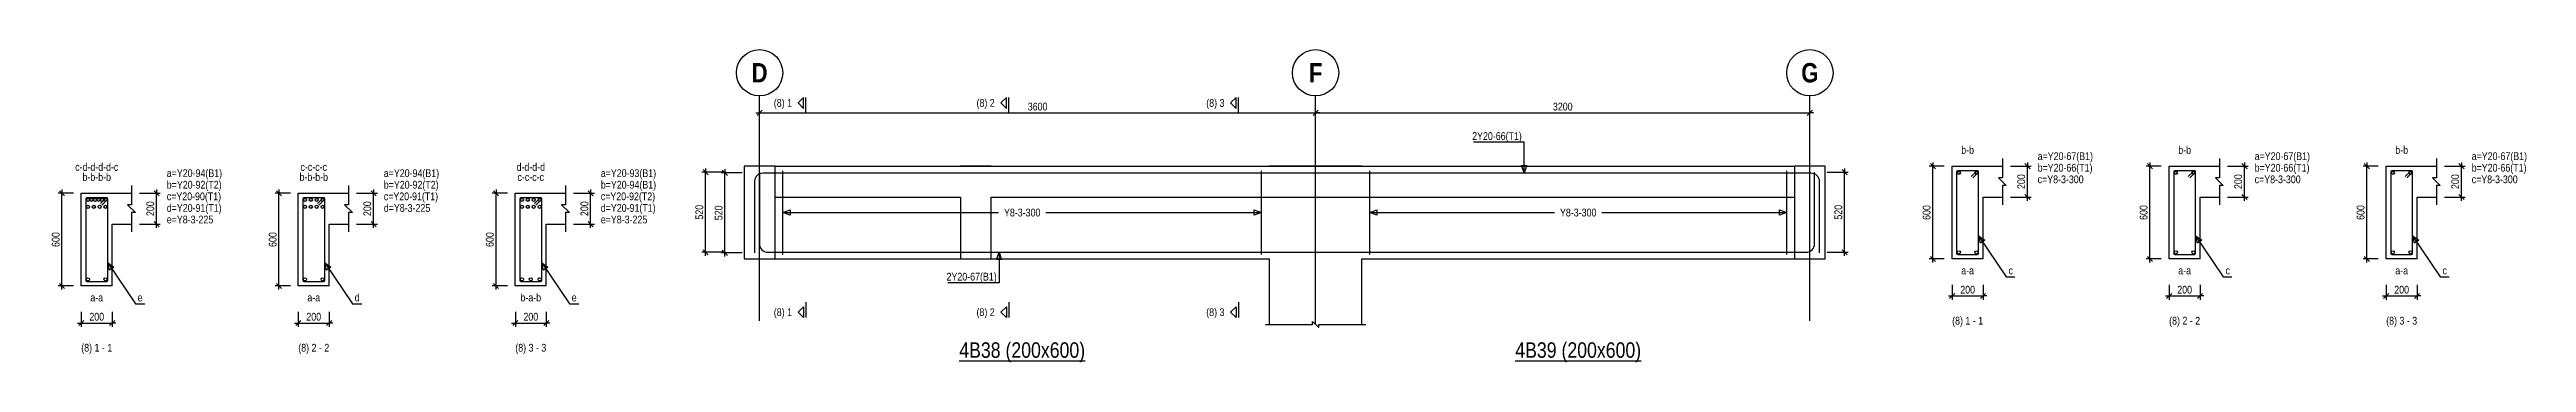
# Model space of a CAD drawing. Extents: x 0 to 206258, y -403073 to 0.
# Drawn here: x 48799 to 80873, y -353984 to -349934 of the extents above; entities that cross this region are included whole.
import ezdxf
from ezdxf.enums import TextEntityAlignment as Align
from ezdxf.lldxf.tags import DXFTag

# ---------------------------------------------------------------- set-up
doc = ezdxf.new("R2010")
doc.units = 0
doc.header["$LTSCALE"] = 1000
for name, color, linetype in [('Axis Circle(Dir 2)', 150, 'Continuous'), ('Axis Label(Dir 1)', 7, 'Continuous'), ('Axis Line(Dir 2)', 150, 'CENTER2'), ('Break Line', 5, 'Continuous'), ('Dimension Line', 5, 'Continuous'), ('Front Elevation Line', 40, 'Continuous'), ('Leader Line', 5, 'Continuous'), ('Link Line', 3, 'Continuous'), ('Rebar Label', 6, 'Continuous'), ('Rebar Line', 7, 'Continuous'), ('Section Label', 1, 'Continuous'), ('Section Line', 1, 'Continuous'), ('Top Rebar Label', 6, 'Continuous'), ('Top Rebar Line', 7, 'Continuous')]:
    doc.layers.add(name, color=color, linetype=linetype)
for name, color, linetype, true_color in [('Back Elevation Line', 191, 'HIDDEN2', 0xd4aaff), ('Beam Label(D)', 94, 'Continuous', 0x008100), ('Beam Line(D)', 112, 'Continuous', 0x00bd5e), ('Link Label', 94, 'Continuous', 0x008100)]:
    doc.layers.add(name, color=color, linetype=linetype, true_color=true_color)
doc.styles.add('Axis Label(Dir 1)', font='ARIALNB.TTF', dxfattribs={"height": 250})
doc.styles.add('Beam Label(D)', font='ARIALN.TTF', dxfattribs={"height": 200})
doc.styles.add('Dimension Text', font='ARIALN.TTF', dxfattribs={"height": 100})
doc.styles.add('Link Label', font='ARIALN.TTF', dxfattribs={"height": 100})
doc.styles.add('Rebar Label', font='ARIALN.TTF', dxfattribs={"height": 100})
doc.styles.add('Section Label', font='ARIALN.TTF', dxfattribs={"height": 100})
doc.styles.add('Top Rebar Label', font='ARIALN.TTF', dxfattribs={"height": 100})
tags = doc.linetypes.add('CENTER2', pattern=[1.125, 0.75, -0.125, 0.125, -0.125]).pattern_tags.tags
tags[10:11] = [DXFTag(74, 4), DXFTag(75, 0), DXFTag(340, '0'), DXFTag(46, 0.0), DXFTag(50, 0.0), DXFTag(44, 0.0), DXFTag(45, 0.0)]
tags[8:9] = [DXFTag(74, 4), DXFTag(75, 0), DXFTag(340, '0'), DXFTag(46, 0.0), DXFTag(50, 0.0), DXFTag(44, 0.0), DXFTag(45, 0.0)]
tags[6:7] = [DXFTag(74, 4), DXFTag(75, 0), DXFTag(340, '0'), DXFTag(46, 0.0), DXFTag(50, 0.0), DXFTag(44, 0.0), DXFTag(45, 0.0)]
tags[4:5] = [DXFTag(74, 4), DXFTag(75, 0), DXFTag(340, '0'), DXFTag(46, 0.0), DXFTag(50, 0.0), DXFTag(44, 0.0), DXFTag(45, 0.0)]
tags = doc.linetypes.add('HIDDEN2', pattern=[0.1875, 0.125, -0.0625]).pattern_tags.tags
tags[6:7] = [DXFTag(74, 4), DXFTag(75, 0), DXFTag(340, '0'), DXFTag(46, 0.0), DXFTag(50, 0.0), DXFTag(44, 0.0), DXFTag(45, 0.0)]
tags[4:5] = [DXFTag(74, 4), DXFTag(75, 0), DXFTag(340, '0'), DXFTag(46, 0.0), DXFTag(50, 0.0), DXFTag(44, 0.0), DXFTag(45, 0.0)]
doc.dimstyles.new('BEAM', dxfattribs={"dimtxt": 100, "dimasz": 30, "dimexe": 48.3, "dimexo": 103.5, "dimgap": 30, "dimtad": 1, "dimtoh": 1, "dimdec": 1, "dimlfac": 0.5, "dimdsep": 46, "dimtxsty": 'Dimension Text', "dimblk": 'PCDIM_TICK', "dimcen": 0.09, "dimclrd": 5, "dimclre": 5, "dimclrt": 5, "dimadec": 1, "dimazin": 0, "dimtp": 1, "dimtm": 1, "dimtfac": 1, "dimtdec": 4, "dimtofl": 0, "dimtmove": 0, "dimatfit": 3, "dimfxl": 1, "dimtolj": 1, "dimtzin": 0, "dimarcsym": 0})

msp = doc.modelspace()

# ---------------------------------------------------------------- texts
at = {"layer": 'Axis Label(Dir 1)', "transparency": 33554687, "style": 'Axis Label(Dir 1)'}
for s, p in [('D', (57993.964, -350234.284)), ('F', (65193.964, -350234.284)), ('G', (71593.964, -350234.284))]:
    msp.add_text(s, height=250, dxfattribs=at).set_placement(p, align=Align.MIDDLE_CENTER)
at = {"layer": 'Beam Label(D)', "transparency": 33554687, "style": 'Beam Label(D)'}
for s, p in [('%%U4B38 (200x600)', (61393.964, -353724.284)), ('%%U4B39 (200x600)', (68593.964, -353724.284))]:
    msp.add_text(s, height=200, dxfattribs=at).set_placement(p, align=Align.TOP_CENTER)
at = {"layer": 'Link Label', "transparency": 33554687, "style": 'Link Label'}
for s, p in [(' c=Y8-3-300', (74511.964, -351664.284)), (' c=Y8-3-300', (77322.202, -351664.284)), (' c=Y8-3-300', (80132.441, -351664.284)), (' e=Y8-3-225', (50285.054, -352184.284)), (' d=Y8-3-225', (53095.293, -352034.284)), (' e=Y8-3-225', (55905.532, -352184.284)), ('c', (74166.964, -352844.284)), ('c', (76977.202, -352844.284)), ('c', (79787.441, -352844.284)), ('e', (49940.054, -353194.284)), ('d', (52750.293, -353194.284)), ('e', (55560.532, -353194.284))]:
    msp.add_text(s, height=100, dxfattribs=at).set_placement(p)
for p in [(61393.964, -352044.284), (68593.964, -352044.284)]:
    msp.add_text('Y8-3-300', height=100, dxfattribs=at).set_placement(p, align=Align.MIDDLE_CENTER)
at = {"layer": 'Rebar Label', "transparency": 33554687, "style": 'Rebar Label'}
for s, p in [('b-b', (73636.964, -351314.284)), ('b-b', (76447.202, -351314.284)), ('b-b', (79257.441, -351314.284)), ('c-d-d-d-d-c', (49410.054, -351534.284)), ('b-b-b-b', (49410.054, -351664.284)), ('b-b-b-b', (52220.293, -351664.284)), ('c-c-c-c', (52220.293, -351534.284)), ('d-d-d-d', (55030.532, -351534.284)), ('c-c-c-c', (55030.532, -351664.284)), ('a-a', (73636.964, -352874.284)), ('a-a', (76447.202, -352874.284)), ('a-a', (79257.441, -352874.284)), ('a-a', (49410.054, -353224.284)), ('a-a', (52220.293, -353224.284)), ('b-a-b', (55030.532, -353224.284))]:
    msp.add_text(s, height=100, dxfattribs=at).set_placement(p, align=Align.BOTTOM_CENTER)
for s, p in [(' a=Y20-94(B1)', (50285.054, -351584.284)), (' a=Y20-94(B1)', (53095.293, -351584.284)), (' a=Y20-93(B1)', (55905.532, -351584.284)), (' a=Y20-67(B1)', (74511.964, -351364.284)), (' a=Y20-67(B1)', (77322.202, -351364.284)), (' a=Y20-67(B1)', (80132.441, -351364.284)), (' b=Y20-94(B1)', (55905.532, -351734.284))]:
    msp.add_text(s, height=100, dxfattribs=at).set_placement(p)
msp.add_text(' 2Y20-67(B1)', height=100, dxfattribs=at).set_placement((61063.964, -352924.284), align=Align.RIGHT)
at = {"layer": 'Section Label', "transparency": 33554687, "style": 'Section Label'}
for s, p in [('(8) 1', (58413.253, -350624.994)), ('(8) 2', (61038.253, -350624.994)), ('(8) 3', (64013.253, -350624.994)), ('(8) 1', (58413.253, -353333.573)), ('(8) 2', (61038.253, -353333.573)), ('(8) 3', (64013.253, -353333.573))]:
    msp.add_text(s, height=100, dxfattribs=at).set_placement(p, align=Align.MIDDLE_RIGHT)
for s, p in [('(8) 1 - 1', (73636.964, -353524.284)), ('(8) 2 - 2', (76447.202, -353524.284)), ('(8) 3 - 3', (79257.441, -353524.284)), ('(8) 1 - 1', (49410.054, -353874.284)), ('(8) 2 - 2', (52220.293, -353874.284)), ('(8) 3 - 3', (55030.532, -353874.284))]:
    msp.add_text(s, height=100, dxfattribs=at).set_placement(p, align=Align.BOTTOM_CENTER)
at = {"layer": 'Top Rebar Label', "transparency": 33554687, "style": 'Top Rebar Label'}
msp.add_text(' 2Y20-66(T1)', height=100, dxfattribs=at).set_placement((67863.963, -351104.284), align=Align.RIGHT)
for s, p in [(' b=Y20-66(T1)', (74511.964, -351514.284)), (' b=Y20-66(T1)', (77322.202, -351514.284)), (' b=Y20-66(T1)', (80132.441, -351514.284)), (' c=Y20-90(T1)', (50285.054, -351884.284)), (' b=Y20-92(T2)', (50285.054, -351734.284)), (' c=Y20-91(T1)', (53095.293, -351884.284)), (' b=Y20-92(T2)', (53095.293, -351734.284)), (' c=Y20-92(T2)', (55905.532, -351884.284)), (' d=Y20-91(T1)', (50285.054, -352034.284)), (' d=Y20-91(T1)', (55905.532, -352034.284))]:
    msp.add_text(s, height=100, dxfattribs=at).set_placement(p)

# ---------------------------------------------------------------- blocks, each defined once
blk = doc.blocks.new('PCDIM_TICK')
at = {"layer": 'Dimension Line', "color": 0, "transparency": 33554687}
for p, q in [((1.1, 1.1), (-1.1, -1.1)), ((1.6, 0), (0, 0))]:
    blk.add_line(p, q, dxfattribs=at)
blk = doc.blocks.new('*U4205')
at = {"layer": 'Dimension Line', "color": 5, "true_color": 0x0000ff, "transparency": 16777216}
for p, q in [((49964, -351794), (50233, -351794)), ((50185, -352194), (50185, -351794)), ((49964, -352194), (50233, -352194))]:
    blk.add_line(p, q, dxfattribs=at)
at = {"layer": 'Dimension Line', "color": 5, "true_color": 0x0000ff, "transparency": 16777216, "xscale": 30, "yscale": 30}
for p, rotation in [((50185, -351794), 89.99999999999447), ((50185, -352194), 269.9999999999834)]:
    blk.add_blockref('PCDIM_TICK', p, dxfattribs=dict(at, rotation=rotation))
at = {"layer": 'Dimension Line', "color": 5, "true_color": 0x0000ff, "transparency": 16777216, "insert": (50155, -351994), "char_height": 100, "width": 182.77, "attachment_point": 8, "rotation": 90, "style": 'Dimension Text'}
blk.add_mtext('200', dxfattribs=at)
blk = doc.blocks.new('*U4206')
at = {"layer": 'Dimension Line', "color": 5, "true_color": 0x0000ff, "transparency": 16777216}
for p, q in [((49107, -351794), (48912, -351794)), ((48960, -352994), (48960, -351794)), ((49107, -352994), (48912, -352994))]:
    blk.add_line(p, q, dxfattribs=at)
at = {"layer": 'Dimension Line', "color": 5, "true_color": 0x0000ff, "transparency": 16777216, "xscale": 30, "yscale": 30}
for p, rotation in [((48960, -351794), 89.99999999999447), ((48960, -352994), 269.9999999999834)]:
    blk.add_blockref('PCDIM_TICK', p, dxfattribs=dict(at, rotation=rotation))
at = {"layer": 'Dimension Line', "color": 5, "true_color": 0x0000ff, "transparency": 16777216, "insert": (48930, -352394), "char_height": 100, "width": 181.97, "attachment_point": 8, "rotation": 90, "style": 'Dimension Text'}
blk.add_mtext('600', dxfattribs=at)
blk = doc.blocks.new('*U4207')
at = {"layer": 'Dimension Line', "color": 5, "true_color": 0x0000ff, "transparency": 16777216}
for p, q in [((49210, -353328), (49210, -353523)), ((49610, -353328), (49610, -353523)), ((49210, -353474), (49610, -353474))]:
    blk.add_line(p, q, dxfattribs=at)
at = {"layer": 'Dimension Line', "color": 5, "true_color": 0x0000ff, "transparency": 16777216, "xscale": 30, "yscale": 30, "rotation": 180.0000000000004}
blk.add_blockref('PCDIM_TICK', (49210, -353474), dxfattribs=at)
at = {"layer": 'Dimension Line', "color": 5, "true_color": 0x0000ff, "transparency": 16777216, "xscale": 30, "yscale": 30}
blk.add_blockref('PCDIM_TICK', (49610, -353474), dxfattribs=at)
at = {"layer": 'Dimension Line', "color": 5, "true_color": 0x0000ff, "transparency": 16777216, "insert": (49410, -353444), "char_height": 100, "width": 182.77, "attachment_point": 8, "style": 'Dimension Text'}
blk.add_mtext('200', dxfattribs=at)
blk = doc.blocks.new('*U4208')
at = {"layer": 'Dimension Line', "color": 5, "true_color": 0x0000ff, "transparency": 16777216}
for p, q in [((52774, -351794), (53044, -351794)), ((52995, -352194), (52995, -351794)), ((52774, -352194), (53044, -352194))]:
    blk.add_line(p, q, dxfattribs=at)
at = {"layer": 'Dimension Line', "color": 5, "true_color": 0x0000ff, "transparency": 16777216, "xscale": 30, "yscale": 30}
for p, rotation in [((52995, -351794), 89.99999999999447), ((52995, -352194), 269.9999999999834)]:
    blk.add_blockref('PCDIM_TICK', p, dxfattribs=dict(at, rotation=rotation))
at = {"layer": 'Dimension Line', "color": 5, "true_color": 0x0000ff, "transparency": 16777216, "insert": (52965, -351994), "char_height": 100, "width": 182.77, "attachment_point": 8, "rotation": 90, "style": 'Dimension Text'}
blk.add_mtext('200', dxfattribs=at)
blk = doc.blocks.new('*U4209')
at = {"layer": 'Dimension Line', "color": 5, "true_color": 0x0000ff, "transparency": 16777216}
for p, q in [((51917, -351794), (51722, -351794)), ((51770, -352994), (51770, -351794)), ((51917, -352994), (51722, -352994))]:
    blk.add_line(p, q, dxfattribs=at)
at = {"layer": 'Dimension Line', "color": 5, "true_color": 0x0000ff, "transparency": 16777216, "xscale": 30, "yscale": 30}
for p, rotation in [((51770, -351794), 89.99999999999447), ((51770, -352994), 269.9999999999834)]:
    blk.add_blockref('PCDIM_TICK', p, dxfattribs=dict(at, rotation=rotation))
at = {"layer": 'Dimension Line', "color": 5, "true_color": 0x0000ff, "transparency": 16777216, "insert": (51740, -352394), "char_height": 100, "width": 181.97, "attachment_point": 8, "rotation": 90, "style": 'Dimension Text'}
blk.add_mtext('600', dxfattribs=at)
blk = doc.blocks.new('*U4210')
at = {"layer": 'Dimension Line', "color": 5, "true_color": 0x0000ff, "transparency": 16777216}
for p, q in [((52020, -353328), (52020, -353523)), ((52420, -353328), (52420, -353523)), ((52020, -353474), (52420, -353474))]:
    blk.add_line(p, q, dxfattribs=at)
at = {"layer": 'Dimension Line', "color": 5, "true_color": 0x0000ff, "transparency": 16777216, "xscale": 30, "yscale": 30, "rotation": 180.0000000000004}
blk.add_blockref('PCDIM_TICK', (52020, -353474), dxfattribs=at)
at = {"layer": 'Dimension Line', "color": 5, "true_color": 0x0000ff, "transparency": 16777216, "xscale": 30, "yscale": 30}
blk.add_blockref('PCDIM_TICK', (52420, -353474), dxfattribs=at)
at = {"layer": 'Dimension Line', "color": 5, "true_color": 0x0000ff, "transparency": 16777216, "insert": (52220, -353444), "char_height": 100, "width": 182.77, "attachment_point": 8, "style": 'Dimension Text'}
blk.add_mtext('200', dxfattribs=at)
blk = doc.blocks.new('*U4211')
at = {"layer": 'Dimension Line', "color": 5, "true_color": 0x0000ff, "transparency": 16777216}
for p, q in [((55584, -351794), (55854, -351794)), ((55806, -352194), (55806, -351794)), ((55584, -352194), (55854, -352194))]:
    blk.add_line(p, q, dxfattribs=at)
at = {"layer": 'Dimension Line', "color": 5, "true_color": 0x0000ff, "transparency": 16777216, "xscale": 30, "yscale": 30}
for p, rotation in [((55806, -351794), 89.99999999999447), ((55806, -352194), 269.9999999999834)]:
    blk.add_blockref('PCDIM_TICK', p, dxfattribs=dict(at, rotation=rotation))
at = {"layer": 'Dimension Line', "color": 5, "true_color": 0x0000ff, "transparency": 16777216, "insert": (55776, -351994), "char_height": 100, "width": 182.77, "attachment_point": 8, "rotation": 90, "style": 'Dimension Text'}
blk.add_mtext('200', dxfattribs=at)
blk = doc.blocks.new('*U4212')
at = {"layer": 'Dimension Line', "color": 5, "true_color": 0x0000ff, "transparency": 16777216}
for p, q in [((54727, -351794), (54532, -351794)), ((54581, -352994), (54581, -351794)), ((54727, -352994), (54532, -352994))]:
    blk.add_line(p, q, dxfattribs=at)
at = {"layer": 'Dimension Line', "color": 5, "true_color": 0x0000ff, "transparency": 16777216, "xscale": 30, "yscale": 30}
for p, rotation in [((54581, -351794), 89.99999999999447), ((54581, -352994), 269.9999999999834)]:
    blk.add_blockref('PCDIM_TICK', p, dxfattribs=dict(at, rotation=rotation))
at = {"layer": 'Dimension Line', "color": 5, "true_color": 0x0000ff, "transparency": 16777216, "insert": (54551, -352394), "char_height": 100, "width": 181.97, "attachment_point": 8, "rotation": 90, "style": 'Dimension Text'}
blk.add_mtext('600', dxfattribs=at)
blk = doc.blocks.new('*U4213')
at = {"layer": 'Dimension Line', "color": 5, "true_color": 0x0000ff, "transparency": 16777216}
for p, q in [((54831, -353328), (54831, -353523)), ((55231, -353328), (55231, -353523)), ((54831, -353474), (55231, -353474))]:
    blk.add_line(p, q, dxfattribs=at)
at = {"layer": 'Dimension Line', "color": 5, "true_color": 0x0000ff, "transparency": 16777216, "xscale": 30, "yscale": 30, "rotation": 180.0000000000004}
blk.add_blockref('PCDIM_TICK', (54831, -353474), dxfattribs=at)
at = {"layer": 'Dimension Line', "color": 5, "true_color": 0x0000ff, "transparency": 16777216, "xscale": 30, "yscale": 30}
blk.add_blockref('PCDIM_TICK', (55231, -353474), dxfattribs=at)
at = {"layer": 'Dimension Line', "color": 5, "true_color": 0x0000ff, "transparency": 16777216, "insert": (55031, -353444), "char_height": 100, "width": 182.77, "attachment_point": 8, "style": 'Dimension Text'}
blk.add_mtext('200', dxfattribs=at)
blk = doc.blocks.new('*U4214')
at = {"layer": 'Dimension Line', "color": 5, "true_color": 0x0000ff, "transparency": 16777216}
for p, q in [((57768, -351530), (57496, -351530)), ((57544, -352566), (57544, -351530)), ((57768, -352566), (57496, -352566))]:
    blk.add_line(p, q, dxfattribs=at)
at = {"layer": 'Dimension Line', "color": 5, "true_color": 0x0000ff, "transparency": 16777216, "xscale": 30, "yscale": 30}
for p, rotation in [((57544, -351530), 89.99999999999447), ((57544, -352566), 269.9999999999834)]:
    blk.add_blockref('PCDIM_TICK', p, dxfattribs=dict(at, rotation=rotation))
at = {"layer": 'Dimension Line', "color": 5, "true_color": 0x0000ff, "transparency": 16777216, "insert": (57514, -352048), "char_height": 100, "width": 181.5, "attachment_point": 8, "rotation": 90, "style": 'Dimension Text'}
blk.add_mtext('520', dxfattribs=at)
blk = doc.blocks.new('*U4215')
at = {"layer": 'Dimension Line', "color": 5, "true_color": 0x0000ff, "transparency": 16777216}
for p, q in [((57518, -351522), (57246, -351522)), ((57294, -352558), (57294, -351522)), ((57518, -352558), (57246, -352558))]:
    blk.add_line(p, q, dxfattribs=at)
at = {"layer": 'Dimension Line', "color": 5, "true_color": 0x0000ff, "transparency": 16777216, "xscale": 30, "yscale": 30}
for p, rotation in [((57294, -351522), 89.99999999999447), ((57294, -352558), 269.9999999999834)]:
    blk.add_blockref('PCDIM_TICK', p, dxfattribs=dict(at, rotation=rotation))
at = {"layer": 'Dimension Line', "color": 5, "true_color": 0x0000ff, "transparency": 16777216, "insert": (57264, -352040), "char_height": 100, "width": 181.5, "attachment_point": 8, "rotation": 90, "style": 'Dimension Text'}
blk.add_mtext('520', dxfattribs=at)
blk = doc.blocks.new('*U4216')
at = {"layer": 'Dimension Line', "color": 5, "true_color": 0x0000ff, "transparency": 16777216}
for p, q in [((57994, -350901), (57994, -350706)), ((57994, -350754), (65194, -350754)), ((65194, -350901), (65194, -350706))]:
    blk.add_line(p, q, dxfattribs=at)
at = {"layer": 'Dimension Line', "color": 5, "true_color": 0x0000ff, "transparency": 16777216, "xscale": 30, "yscale": 30, "rotation": 180.0000000000004}
blk.add_blockref('PCDIM_TICK', (57994, -350754), dxfattribs=at)
at = {"layer": 'Dimension Line', "color": 5, "true_color": 0x0000ff, "transparency": 16777216, "xscale": 30, "yscale": 30}
blk.add_blockref('PCDIM_TICK', (65194, -350754), dxfattribs=at)
at = {"layer": 'Dimension Line', "color": 5, "true_color": 0x0000ff, "transparency": 16777216, "insert": (61594, -350724), "char_height": 100, "width": 245.98, "attachment_point": 8, "style": 'Dimension Text'}
blk.add_mtext('3600', dxfattribs=at)
blk = doc.blocks.new('*U4226')
at = {"layer": 'Dimension Line', "color": 5, "true_color": 0x0000ff, "transparency": 16777216}
for p, q in [((71819, -351522), (72092, -351522)), ((72044, -352558), (72044, -351522)), ((71819, -352558), (72092, -352558))]:
    blk.add_line(p, q, dxfattribs=at)
at = {"layer": 'Dimension Line', "color": 5, "true_color": 0x0000ff, "transparency": 16777216, "xscale": 30, "yscale": 30}
for p, rotation in [((72044, -351522), 89.99999999999447), ((72044, -352558), 269.9999999999834)]:
    blk.add_blockref('PCDIM_TICK', p, dxfattribs=dict(at, rotation=rotation))
at = {"layer": 'Dimension Line', "color": 5, "true_color": 0x0000ff, "transparency": 16777216, "insert": (72014, -352040), "char_height": 100, "width": 181.5, "attachment_point": 8, "rotation": 90, "style": 'Dimension Text'}
blk.add_mtext('520', dxfattribs=at)
blk = doc.blocks.new('*U4227')
at = {"layer": 'Dimension Line', "color": 5, "true_color": 0x0000ff, "transparency": 16777216}
for p, q in [((65194, -350901), (65194, -350706)), ((65194, -350754), (71594, -350754)), ((71594, -350901), (71594, -350706))]:
    blk.add_line(p, q, dxfattribs=at)
at = {"layer": 'Dimension Line', "color": 5, "true_color": 0x0000ff, "transparency": 16777216, "xscale": 30, "yscale": 30, "rotation": 180.0000000000004}
blk.add_blockref('PCDIM_TICK', (65194, -350754), dxfattribs=at)
at = {"layer": 'Dimension Line', "color": 5, "true_color": 0x0000ff, "transparency": 16777216, "xscale": 30, "yscale": 30}
blk.add_blockref('PCDIM_TICK', (71594, -350754), dxfattribs=at)
at = {"layer": 'Dimension Line', "color": 5, "true_color": 0x0000ff, "transparency": 16777216, "insert": (68394, -350724), "char_height": 100, "width": 245.98, "attachment_point": 8, "style": 'Dimension Text'}
blk.add_mtext('3200', dxfattribs=at)
blk = doc.blocks.new('*U4217')
at = {"layer": 'Dimension Line', "color": 5, "true_color": 0x0000ff, "transparency": 16777216}
for p, q in [((74190, -351444), (74460, -351444)), ((74412, -351844), (74412, -351444)), ((74190, -351844), (74460, -351844))]:
    blk.add_line(p, q, dxfattribs=at)
at = {"layer": 'Dimension Line', "color": 5, "true_color": 0x0000ff, "transparency": 16777216, "xscale": 30, "yscale": 30}
for p, rotation in [((74412, -351444), 89.99999999999447), ((74412, -351844), 269.9999999999834)]:
    blk.add_blockref('PCDIM_TICK', p, dxfattribs=dict(at, rotation=rotation))
at = {"layer": 'Dimension Line', "color": 5, "true_color": 0x0000ff, "transparency": 16777216, "insert": (74382, -351644), "char_height": 100, "width": 182.77, "attachment_point": 8, "rotation": 90, "style": 'Dimension Text'}
blk.add_mtext('200', dxfattribs=at)
blk = doc.blocks.new('*U4218')
at = {"layer": 'Dimension Line', "color": 5, "true_color": 0x0000ff, "transparency": 16777216}
for p, q in [((73333, -351444), (73139, -351444)), ((73187, -352644), (73187, -351444)), ((73333, -352644), (73139, -352644))]:
    blk.add_line(p, q, dxfattribs=at)
at = {"layer": 'Dimension Line', "color": 5, "true_color": 0x0000ff, "transparency": 16777216, "xscale": 30, "yscale": 30}
for p, rotation in [((73187, -351444), 89.99999999999447), ((73187, -352644), 269.9999999999834)]:
    blk.add_blockref('PCDIM_TICK', p, dxfattribs=dict(at, rotation=rotation))
at = {"layer": 'Dimension Line', "color": 5, "true_color": 0x0000ff, "transparency": 16777216, "insert": (73157, -352044), "char_height": 100, "width": 181.97, "attachment_point": 8, "rotation": 90, "style": 'Dimension Text'}
blk.add_mtext('600', dxfattribs=at)
blk = doc.blocks.new('*U4219')
at = {"layer": 'Dimension Line', "color": 5, "true_color": 0x0000ff, "transparency": 16777216}
for p, q in [((73437, -352978), (73437, -353173)), ((73437, -353124), (73837, -353124)), ((73837, -352978), (73837, -353173))]:
    blk.add_line(p, q, dxfattribs=at)
at = {"layer": 'Dimension Line', "color": 5, "true_color": 0x0000ff, "transparency": 16777216, "xscale": 30, "yscale": 30, "rotation": 180.0000000000004}
blk.add_blockref('PCDIM_TICK', (73437, -353124), dxfattribs=at)
at = {"layer": 'Dimension Line', "color": 5, "true_color": 0x0000ff, "transparency": 16777216, "xscale": 30, "yscale": 30}
blk.add_blockref('PCDIM_TICK', (73837, -353124), dxfattribs=at)
at = {"layer": 'Dimension Line', "color": 5, "true_color": 0x0000ff, "transparency": 16777216, "insert": (73637, -353094), "char_height": 100, "width": 182.77, "attachment_point": 8, "style": 'Dimension Text'}
blk.add_mtext('200', dxfattribs=at)
blk = doc.blocks.new('*U4220')
at = {"layer": 'Dimension Line', "color": 5, "true_color": 0x0000ff, "transparency": 16777216}
for p, q in [((77001, -351444), (77271, -351444)), ((77222, -351844), (77222, -351444)), ((77001, -351844), (77271, -351844))]:
    blk.add_line(p, q, dxfattribs=at)
at = {"layer": 'Dimension Line', "color": 5, "true_color": 0x0000ff, "transparency": 16777216, "xscale": 30, "yscale": 30}
for p, rotation in [((77222, -351444), 89.99999999999447), ((77222, -351844), 269.9999999999834)]:
    blk.add_blockref('PCDIM_TICK', p, dxfattribs=dict(at, rotation=rotation))
at = {"layer": 'Dimension Line', "color": 5, "true_color": 0x0000ff, "transparency": 16777216, "insert": (77192, -351644), "char_height": 100, "width": 182.77, "attachment_point": 8, "rotation": 90, "style": 'Dimension Text'}
blk.add_mtext('200', dxfattribs=at)
blk = doc.blocks.new('*U4221')
at = {"layer": 'Dimension Line', "color": 5, "true_color": 0x0000ff, "transparency": 16777216}
for p, q in [((76144, -351444), (75949, -351444)), ((75997, -352644), (75997, -351444)), ((76144, -352644), (75949, -352644))]:
    blk.add_line(p, q, dxfattribs=at)
at = {"layer": 'Dimension Line', "color": 5, "true_color": 0x0000ff, "transparency": 16777216, "xscale": 30, "yscale": 30}
for p, rotation in [((75997, -351444), 89.99999999999447), ((75997, -352644), 269.9999999999834)]:
    blk.add_blockref('PCDIM_TICK', p, dxfattribs=dict(at, rotation=rotation))
at = {"layer": 'Dimension Line', "color": 5, "true_color": 0x0000ff, "transparency": 16777216, "insert": (75967, -352044), "char_height": 100, "width": 181.97, "attachment_point": 8, "rotation": 90, "style": 'Dimension Text'}
blk.add_mtext('600', dxfattribs=at)
blk = doc.blocks.new('*U4222')
at = {"layer": 'Dimension Line', "color": 5, "true_color": 0x0000ff, "transparency": 16777216}
for p, q in [((76247, -352978), (76247, -353173)), ((76247, -353124), (76647, -353124)), ((76647, -352978), (76647, -353173))]:
    blk.add_line(p, q, dxfattribs=at)
at = {"layer": 'Dimension Line', "color": 5, "true_color": 0x0000ff, "transparency": 16777216, "xscale": 30, "yscale": 30, "rotation": 180.0000000000004}
blk.add_blockref('PCDIM_TICK', (76247, -353124), dxfattribs=at)
at = {"layer": 'Dimension Line', "color": 5, "true_color": 0x0000ff, "transparency": 16777216, "xscale": 30, "yscale": 30}
blk.add_blockref('PCDIM_TICK', (76647, -353124), dxfattribs=at)
at = {"layer": 'Dimension Line', "color": 5, "true_color": 0x0000ff, "transparency": 16777216, "insert": (76447, -353094), "char_height": 100, "width": 182.77, "attachment_point": 8, "style": 'Dimension Text'}
blk.add_mtext('200', dxfattribs=at)
blk = doc.blocks.new('*U4223')
at = {"layer": 'Dimension Line', "color": 5, "true_color": 0x0000ff, "transparency": 16777216}
for p, q in [((79811, -351444), (80081, -351444)), ((80032, -351844), (80032, -351444)), ((79811, -351844), (80081, -351844))]:
    blk.add_line(p, q, dxfattribs=at)
at = {"layer": 'Dimension Line', "color": 5, "true_color": 0x0000ff, "transparency": 16777216, "xscale": 30, "yscale": 30}
for p, rotation in [((80032, -351444), 89.99999999999447), ((80032, -351844), 269.9999999999834)]:
    blk.add_blockref('PCDIM_TICK', p, dxfattribs=dict(at, rotation=rotation))
at = {"layer": 'Dimension Line', "color": 5, "true_color": 0x0000ff, "transparency": 16777216, "insert": (80002, -351644), "char_height": 100, "width": 182.77, "attachment_point": 8, "rotation": 90, "style": 'Dimension Text'}
blk.add_mtext('200', dxfattribs=at)
blk = doc.blocks.new('*U4224')
at = {"layer": 'Dimension Line', "color": 5, "true_color": 0x0000ff, "transparency": 16777216}
for p, q in [((78954, -351444), (78759, -351444)), ((78807, -352644), (78807, -351444)), ((78954, -352644), (78759, -352644))]:
    blk.add_line(p, q, dxfattribs=at)
at = {"layer": 'Dimension Line', "color": 5, "true_color": 0x0000ff, "transparency": 16777216, "xscale": 30, "yscale": 30}
for p, rotation in [((78807, -351444), 89.99999999999447), ((78807, -352644), 269.9999999999834)]:
    blk.add_blockref('PCDIM_TICK', p, dxfattribs=dict(at, rotation=rotation))
at = {"layer": 'Dimension Line', "color": 5, "true_color": 0x0000ff, "transparency": 16777216, "insert": (78777, -352044), "char_height": 100, "width": 181.97, "attachment_point": 8, "rotation": 90, "style": 'Dimension Text'}
blk.add_mtext('600', dxfattribs=at)
blk = doc.blocks.new('*U4225')
at = {"layer": 'Dimension Line', "color": 5, "true_color": 0x0000ff, "transparency": 16777216}
for p, q in [((79057, -352978), (79057, -353173)), ((79057, -353124), (79457, -353124)), ((79457, -352978), (79457, -353173))]:
    blk.add_line(p, q, dxfattribs=at)
at = {"layer": 'Dimension Line', "color": 5, "true_color": 0x0000ff, "transparency": 16777216, "xscale": 30, "yscale": 30, "rotation": 180.0000000000004}
blk.add_blockref('PCDIM_TICK', (79057, -353124), dxfattribs=at)
at = {"layer": 'Dimension Line', "color": 5, "true_color": 0x0000ff, "transparency": 16777216, "xscale": 30, "yscale": 30}
blk.add_blockref('PCDIM_TICK', (79457, -353124), dxfattribs=at)
at = {"layer": 'Dimension Line', "color": 5, "true_color": 0x0000ff, "transparency": 16777216, "insert": (79257, -353094), "char_height": 100, "width": 182.77, "attachment_point": 8, "style": 'Dimension Text'}
blk.add_mtext('200', dxfattribs=at)

# ---------------------------------------------------------------- dimensions: what is measured, and where the dimension line sits
at = {"layer": 'Dimension Line', "transparency": 33554687}
for base, p1, p2, text, picture, middle in [((61593.964, -350754.284), (57993.964, -351004.284), (65193.964, -351004.284), '3600', '*U4216', (61593.964, -350754.284)), ((68393.964, -350754.284), (65193.964, -351004.284), (71593.964, -351004.284), '3200', '*U4227', (68393.964, -350754.284)), ((73636.964, -353124.284), (73436.964, -352874.284), (73836.964, -352874.284), '200', '*U4219', (73636.964, -353124.284)), ((76447.202, -353124.284), (76247.202, -352874.284), (76647.202, -352874.284), '200', '*U4222', (76447.202, -353124.284)), ((79257.441, -353124.284), (79057.441, -352874.284), (79457.441, -352874.284), '200', '*U4225', (79257.441, -353124.284)), ((49410.054, -353474.284), (49210.054, -353224.284), (49610.054, -353224.284), '200', '*U4207', (49410.054, -353474.284)), ((52220.293, -353474.284), (52020.293, -353224.284), (52420.293, -353224.284), '200', '*U4210', (52220.293, -353474.284)), ((55030.532, -353474.284), (54830.532, -353224.284), (55230.532, -353224.284), '200', '*U4213', (55030.532, -353474.284))]:
    dim = msp.add_linear_dim(base=base, p1=p1, p2=p2, text=text, dimstyle='BEAM', override={"dimscale": 1, "dimtxt": 100, "dimasz": 30, "dimexe": 48.3, "dimexo": 103.5, "dimgap": 30, "dimtad": 1, "dimtih": 0, "dimdec": 1, "dimlfac": 0.5, "dimzin": 8, "dimlunit": 2, "dimpost": '', "dimtxsty": 'Dimension Text', "dimblk": 'PCDIM_TICK', "dimse1": 0, "dimse2": 0, "dimsd2": 0, "dimclrd": 5, "dimclre": 5, "dimclrt": 5, "dimaunit": 0, "dimadec": 1, "dimazin": 0, "dimtol": 0, "dimtp": 1, "dimtm": 1, "dimtmove": 0}, dxfattribs=at)
    dim.commit()
    dim.dimension.update_dxf_attribs({"geometry": picture, "text_midpoint": middle})
for base, p1, p2, text, picture, middle in [((57293.964, -352040.284), (57621.964, -352558.284), (57621.964, -351522.284), '520', '*U4215', (57293.964, -352040.284)), ((57543.964, -352048.284), (57871.964, -352566.284), (57871.964, -351530.284), '520', '*U4214', (57543.964, -352048.284)), ((72043.964, -352040.284), (71715.964, -352558.284), (71715.964, -351522.284), '520', '*U4226', (72043.964, -352040.284)), ((73186.964, -352044.284), (73436.964, -352644.284), (73436.964, -351444.284), '600', '*U4218', (73186.964, -352044.284)), ((74411.964, -351644.284), (74086.964, -351844.284), (74086.964, -351444.284), '200', '*U4217', (74411.964, -351644.284)), ((75997.202, -352044.284), (76247.202, -352644.284), (76247.202, -351444.284), '600', '*U4221', (75997.202, -352044.284)), ((77222.202, -351644.284), (76897.202, -351844.284), (76897.202, -351444.284), '200', '*U4220', (77222.202, -351644.284)), ((78807.441, -352044.284), (79057.441, -352644.284), (79057.441, -351444.284), '600', '*U4224', (78807.441, -352044.284)), ((80032.441, -351644.284), (79707.441, -351844.284), (79707.441, -351444.284), '200', '*U4223', (80032.441, -351644.284)), ((48960.054, -352394.284), (49210.054, -352994.284), (49210.054, -351794.284), '600', '*U4206', (48960.054, -352394.284)), ((50185.054, -351994.284), (49860.054, -352194.284), (49860.054, -351794.284), '200', '*U4205', (50185.054, -351994.284)), ((51770.293, -352394.284), (52020.293, -352994.284), (52020.293, -351794.284), '600', '*U4209', (51770.293, -352394.284)), ((52995.293, -351994.284), (52670.293, -352194.284), (52670.293, -351794.284), '200', '*U4208', (52995.293, -351994.284)), ((54580.532, -352394.284), (54830.532, -352994.284), (54830.532, -351794.284), '600', '*U4212', (54580.532, -352394.284)), ((55805.532, -351994.284), (55480.532, -352194.284), (55480.532, -351794.284), '200', '*U4211', (55805.532, -351994.284))]:
    dim = msp.add_linear_dim(base=base, p1=p1, p2=p2, angle=90, text=text, dimstyle='BEAM', override={"dimscale": 1, "dimtxt": 100, "dimasz": 30, "dimexe": 48.3, "dimexo": 103.5, "dimgap": 30, "dimtad": 1, "dimtih": 0, "dimdec": 1, "dimlfac": 0.5, "dimzin": 8, "dimlunit": 2, "dimpost": '', "dimtxsty": 'Dimension Text', "dimblk": 'PCDIM_TICK', "dimse1": 0, "dimse2": 0, "dimsd2": 0, "dimclrd": 5, "dimclre": 5, "dimclrt": 5, "dimaunit": 0, "dimadec": 1, "dimazin": 0, "dimtol": 0, "dimtp": 1, "dimtm": 1, "dimtmove": 0}, dxfattribs=at)
    dim.commit()
    dim.dimension.update_dxf_attribs({"geometry": picture, "text_midpoint": middle})

# ---------------------------------------------------------------- linework, layer by layer
at = {"layer": 'Axis Circle(Dir 2)', "transparency": 33554687}
for centre in [(57993.964, -350234.284), (65193.964, -350234.284), (71593.964, -350234.284)]:
    msp.add_circle(centre, 300, dxfattribs=at)
at = {"layer": 'Axis Line(Dir 2)', "transparency": 33554687}
for points in [[(57993.964, -353444.284), (57993.964, -350534.284)], [(65193.964, -353494.284), (65193.964, -350534.284)], [(71593.964, -353444.284), (71593.964, -350534.284)]]:
    msp.add_lwpolyline(points, dxfattribs=at)
at = {"layer": 'Back Elevation Line', "transparency": 33554687}
for points in [[(58193.964, -351444.284), (57793.964, -351444.284)], [(57793.964, -351444.284), (57793.964, -352644.284)], [(58193.964, -351444.284), (60593.964, -351444.284)], [(60993.964, -351444.284), (60593.964, -351444.284)], [(60993.964, -351444.284), (71393.964, -351444.284)], [(71793.964, -351444.284), (71393.964, -351444.284)], [(71793.964, -352644.284), (71793.964, -351444.284)], [(58193.964, -352644.284), (58193.964, -351844.284)], [(58193.964, -351844.284), (60593.964, -351844.284)], [(60593.964, -351844.284), (60593.964, -352644.284)], [(60993.964, -352644.284), (60993.964, -351844.284)], [(60993.964, -351844.284), (71393.964, -351844.284)], [(71393.963, -351844.284), (71393.964, -352644.284)], [(57793.964, -352644.284), (58193.964, -352644.284)], [(60593.964, -352644.284), (60993.964, -352644.284)], [(71393.964, -352644.284), (71793.964, -352644.284)]]:
    msp.add_lwpolyline(points, dxfattribs=at)
at = {"layer": 'Beam Line(D)', "transparency": 33554687}
for points in [[(57793.964, -351444.284), (57793.964, -352644.284)], [(58193.964, -351444.284), (57793.964, -351444.284)], [(58193.964, -351444.284), (64593.964, -351444.284)], [(65793.964, -351444.284), (64593.964, -351444.284)], [(65793.964, -351444.284), (71393.964, -351444.284)], [(71793.964, -351444.284), (71393.964, -351444.284)], [(71793.964, -352644.284), (71793.964, -351444.284)], [(73436.964, -351444.284), (73836.964, -351444.284)], [(73836.964, -352644.284), (73436.964, -352644.284), (73436.964, -351444.284)], [(73836.964, -351444.284), (73836.964, -351444.284)], [(73836.964, -351444.284), (74086.964, -351444.284)], [(76247.202, -351444.284), (76647.202, -351444.284)], [(76647.202, -352644.284), (76247.202, -352644.284), (76247.202, -351444.284)], [(76647.202, -351444.284), (76647.202, -351444.284)], [(76647.202, -351444.284), (76897.202, -351444.284)], [(79057.441, -351444.284), (79457.441, -351444.284)], [(79457.441, -352644.284), (79057.441, -352644.284), (79057.441, -351444.284)], [(79457.441, -351444.284), (79457.441, -351444.284)], [(79457.441, -351444.284), (79707.441, -351444.284)], [(49210.054, -351794.284), (49610.054, -351794.284)], [(49610.054, -352994.284), (49210.054, -352994.284), (49210.054, -351794.284)], [(49610.054, -351794.284), (49610.054, -351794.284)], [(49610.054, -351794.284), (49860.054, -351794.284)], [(52020.293, -351794.284), (52420.293, -351794.284)], [(52420.293, -352994.284), (52020.293, -352994.284), (52020.293, -351794.284)], [(52420.293, -351794.284), (52420.293, -351794.284)], [(52420.293, -351794.284), (52670.293, -351794.284)], [(54830.532, -351794.284), (55230.532, -351794.284)], [(55230.532, -352994.284), (54830.532, -352994.284), (54830.532, -351794.284)], [(55230.532, -351794.284), (55230.532, -351794.284)], [(55230.532, -351794.284), (55480.532, -351794.284)], [(73836.964, -352644.284), (73836.964, -351844.284), (74086.964, -351844.284)], [(76647.202, -352644.284), (76647.202, -351844.284), (76897.202, -351844.284)], [(79457.441, -352644.284), (79457.441, -351844.284), (79707.441, -351844.284)], [(49610.054, -352994.284), (49610.054, -352194.284), (49860.054, -352194.284)], [(52420.293, -352994.284), (52420.293, -352194.284), (52670.293, -352194.284)], [(55230.532, -352994.284), (55230.532, -352194.284), (55480.532, -352194.284)], [(57793.964, -352644.284), (58193.964, -352644.284)], [(58193.964, -352644.284), (64593.964, -352644.284)], [(64593.964, -352644.284), (64593.964, -353494.284)], [(65793.964, -353494.284), (65793.964, -352644.284)], [(65793.964, -352644.284), (71393.964, -352644.284)], [(71393.964, -352644.284), (71793.964, -352644.284)]]:
    msp.add_lwpolyline(points, dxfattribs=at)
at = {"layer": 'Break Line', "transparency": 33554687}
for points in [[(74086.964, -351344.284), (74086.964, -351594.284), (74036.964, -351594.284), (74136.964, -351694.284), (74086.964, -351694.284), (74086.964, -351944.284)], [(76897.202, -351344.284), (76897.202, -351594.284), (76847.202, -351594.284), (76947.202, -351694.284), (76897.202, -351694.284), (76897.202, -351944.284)], [(79707.441, -351344.284), (79707.441, -351594.284), (79657.441, -351594.284), (79757.441, -351694.284), (79707.441, -351694.284), (79707.441, -351944.284)], [(49860.054, -351694.284), (49860.054, -351944.284), (49810.054, -351944.284), (49910.054, -352044.284), (49860.054, -352044.284), (49860.054, -352294.284)], [(52670.293, -351694.284), (52670.293, -351944.284), (52620.293, -351944.284), (52720.293, -352044.284), (52670.293, -352044.284), (52670.293, -352294.284)], [(55480.532, -351694.284), (55480.532, -351944.284), (55430.532, -351944.284), (55530.532, -352044.284), (55480.532, -352044.284), (55480.532, -352294.284)], [(64543.964, -353494.284), (65153.964, -353494.284), (65153.964, -353454.284), (65233.964, -353534.284), (65233.964, -353494.284), (65843.964, -353494.284)]]:
    msp.add_lwpolyline(points, dxfattribs=at)
at = {"layer": 'Front Elevation Line', "transparency": 33554687}
for points in [[(58193.964, -351444.284), (57793.964, -351444.284)], [(57793.964, -351444.284), (57793.964, -352644.284)], [(58193.964, -352644.284), (58193.964, -351444.284)], [(71793.964, -351444.284), (71393.964, -351444.284)], [(71393.964, -351444.284), (71393.964, -352644.284)], [(71793.964, -352644.284), (71793.964, -351444.284)], [(57793.964, -352644.284), (58193.964, -352644.284)], [(71393.964, -352644.284), (71793.964, -352644.284)]]:
    msp.add_lwpolyline(points, dxfattribs=at)
at = {"layer": 'Leader Line', "transparency": 33554687}
for points in [[(67893.963, -351530.284), (67893.963, -351134.284), (67238.972, -351134.284)], [(67859.761, -351436.314), (67928.165, -351436.314), (67893.963, -351530.284), (67859.761, -351436.314)], [(58293.964, -352044.284), (58387.933, -352010.082), (58387.933, -352078.486), (58293.964, -352044.284), (61089.32, -352044.284)], [(61698.608, -352044.284), (64493.964, -352044.284), (64399.994, -352078.486), (64399.994, -352010.082), (64493.964, -352044.284)], [(65893.964, -352044.284), (65987.933, -352010.082), (65987.933, -352078.486), (65893.964, -352044.284), (68289.32, -352044.284)], [(68898.608, -352044.284), (71293.964, -352044.284), (71199.995, -352078.486), (71199.995, -352010.082), (71293.964, -352044.284)], [(73859.904, -352403.009), (73803.22, -352441.297), (73778.964, -352344.284), (73859.904, -352403.009)], [(73778.964, -352344.284), (74136.964, -352874.284), (74250.093, -352874.284)], [(76670.143, -352403.008), (76613.459, -352441.297), (76589.202, -352344.283), (76670.143, -352403.008)], [(76589.202, -352344.283), (76947.202, -352874.284), (77060.332, -352874.284)], [(79480.381, -352403.008), (79423.697, -352441.296), (79399.44, -352344.283), (79480.381, -352403.008)], [(79399.44, -352344.283), (79757.441, -352874.284), (79870.57, -352874.284)], [(49632.995, -352753.009), (49576.311, -352791.298), (49552.055, -352694.284), (49632.995, -352753.009)], [(49552.055, -352694.284), (49910.054, -353224.284), (50030.866, -353224.284)], [(52443.234, -352753.009), (52386.549, -352791.297), (52362.293, -352694.284), (52443.234, -352753.009)], [(52362.293, -352694.284), (52720.293, -353224.284), (52841.105, -353224.284)], [(55253.472, -352753.008), (55196.788, -352791.297), (55172.531, -352694.283), (55253.472, -352753.008)], [(55172.531, -352694.283), (55530.532, -353224.284), (55651.343, -353224.284)], [(61093.964, -352558.284), (61093.964, -352954.284), (60431.29, -352954.284)], [(61128.166, -352652.253), (61059.762, -352652.253), (61093.964, -352558.284), (61128.166, -352652.253)]]:
    msp.add_lwpolyline(points, dxfattribs=at)
at = {"layer": 'Link Line', "transparency": 33554687}
for p, q in [((58293.964, -352586.284), (58293.964, -351502.284)), ((64493.964, -352586.284), (64493.964, -351502.284)), ((65893.964, -352586.284), (65893.964, -351502.284)), ((71293.964, -352586.284), (71293.964, -351502.284))]:
    msp.add_line(p, q, dxfattribs=at)
for points in [[(73704.153, -351596.894), (73774.863, -351526.183, 0.668178638), (73764.964, -351502.284), (73508.964, -351502.284, 0.414213562), (73494.964, -351516.284), (73494.964, -352572.284, 0.414213562), (73508.964, -352586.284), (73764.964, -352586.284, 0.414213562), (73778.964, -352572.284), (73778.964, -351516.284, 0.668178638), (73755.064, -351506.384), (73684.354, -351577.095)], [(76514.391, -351596.894), (76585.102, -351526.183, 0.668178638), (76575.202, -351502.284), (76319.202, -351502.284, 0.414213562), (76305.202, -351516.284), (76305.202, -352572.284, 0.414213562), (76319.202, -352586.284), (76575.202, -352586.284, 0.414213562), (76589.202, -352572.284), (76589.202, -351516.284, 0.668178638), (76565.303, -351506.384), (76494.592, -351577.095)], [(79324.63, -351596.894), (79395.341, -351526.183, 0.668178638), (79385.441, -351502.284), (79129.441, -351502.284, 0.414213562), (79115.441, -351516.284), (79115.441, -352572.284, 0.414213562), (79129.441, -352586.284), (79385.441, -352586.284, 0.414213562), (79399.441, -352572.284), (79399.441, -351516.284, 0.668178638), (79375.542, -351506.384), (79304.831, -351577.095)], [(49477.243, -351946.894), (49547.954, -351876.183, 0.668178638), (49538.054, -351852.284), (49282.054, -351852.284, 0.414213562), (49268.054, -351866.284), (49268.054, -352922.284, 0.414213562), (49282.054, -352936.284), (49538.054, -352936.284, 0.414213562), (49552.054, -352922.284), (49552.054, -351866.284, 0.668178638), (49528.155, -351856.384), (49457.444, -351927.095)], [(52287.482, -351946.894), (52358.192, -351876.183, 0.668178638), (52348.293, -351852.284), (52092.293, -351852.284, 0.414213562), (52078.293, -351866.284), (52078.293, -352922.284, 0.414213562), (52092.293, -352936.284), (52348.293, -352936.284, 0.414213562), (52362.293, -352922.284), (52362.293, -351866.284, 0.668178638), (52338.393, -351856.384), (52267.683, -351927.095)], [(55097.72, -351946.894), (55168.431, -351876.183, 0.668178638), (55158.532, -351852.284), (54902.532, -351852.284, 0.414213562), (54888.532, -351866.284), (54888.532, -352922.284, 0.414213562), (54902.532, -352936.284), (55158.532, -352936.284, 0.414213562), (55172.532, -352922.284), (55172.532, -351866.284, 0.668178638), (55148.632, -351856.384), (55077.921, -351927.095)]]:
    msp.add_lwpolyline(points, format="xyb", dxfattribs=at)
at = {"layer": 'Rebar Line', "transparency": 33554687}
msp.add_lwpolyline([(57991.964, -351522.284), (57991.964, -352448.328, 0.414213562), (58101.919, -352558.284), (71546.008, -352558.284, 0.414213543), (71655.964, -352448.328), (71655.964, -351522.284)], format="xyb", dxfattribs=at)
for centre in [(73522.964, -351530.284), (73750.964, -351530.284), (76333.202, -351530.284), (76561.202, -351530.284), (79143.441, -351530.284), (79371.441, -351530.284), (49296.054, -351880.284), (49296.054, -351970.284), (49341.654, -351880.284), (49372.054, -351970.284), (49387.254, -351880.284), (49432.854, -351880.284), (49448.054, -351970.284), (49478.454, -351880.284), (49524.054, -351880.284), (49524.054, -351970.284), (52106.293, -351880.284), (52106.293, -351970.284), (52182.293, -351880.284), (52182.293, -351970.284), (52258.293, -351880.284), (52258.293, -351970.284), (52334.293, -351880.284), (52334.293, -351970.284), (54916.532, -351880.284), (54916.532, -351970.284), (54992.532, -351880.284), (54992.532, -351970.284), (55068.532, -351880.284), (55068.532, -351970.284), (55144.532, -351880.284), (55144.532, -351970.284), (73522.964, -352558.284), (73750.964, -352558.284), (76333.202, -352558.284), (76561.202, -352558.284), (79143.441, -352558.284), (79371.441, -352558.284), (49296.054, -352908.284), (49524.054, -352908.284), (52106.293, -352908.284), (52334.293, -352908.284), (54916.532, -352908.284), (55030.532, -352908.284), (55144.532, -352908.284)]:
    msp.add_circle(centre, 20, dxfattribs=at)
at = {"layer": 'Section Line', "transparency": 33554687}
for points in [[(58563.964, -350554.284), (58493.253, -350624.994), (58563.964, -350695.705), (58563.964, -350554.284)], [(58593.964, -350754.284), (58593.964, -350554.284)], [(61188.964, -350554.284), (61118.253, -350624.994), (61188.964, -350695.705), (61188.964, -350554.284)], [(61218.964, -350754.284), (61218.964, -350554.284)], [(64163.964, -350554.284), (64093.253, -350624.994), (64163.964, -350695.705), (64163.964, -350554.284)], [(64193.964, -350754.284), (64193.964, -350554.284)], [(58563.964, -353404.284), (58563.964, -353404.284), (58493.253, -353333.573), (58563.964, -353262.862), (58563.964, -353404.284)], [(58593.964, -353204.284), (58593.964, -353404.284)], [(61188.964, -353404.284), (61188.964, -353404.284), (61118.253, -353333.573), (61188.964, -353262.862), (61188.964, -353404.284)], [(61218.964, -353204.284), (61218.964, -353404.284)], [(64163.964, -353404.284), (64163.964, -353404.284), (64093.253, -353333.573), (64163.964, -353262.862), (64163.964, -353404.284)], [(64193.964, -353204.284), (64193.964, -353404.284)]]:
    msp.add_lwpolyline(points, dxfattribs=at)
at = {"layer": 'Top Rebar Line', "transparency": 33554687}
msp.add_lwpolyline([(57931.964, -352566.284), (57931.964, -351640.239, -0.414213562), (58041.919, -351530.284), (71606.008, -351530.284, -0.414213562), (71715.964, -351640.239), (71715.964, -352566.284)], format="xyb", dxfattribs=at)

msp.set_redraw_order([(e.dxf.handle, doc.entitydb.next_handle()) for e in msp.query("TEXT MTEXT ATTDEF DIMENSION ARC_DIMENSION")])  # texts and dimensions are drawn at this point

doc.saveas('drawing.dxf')
